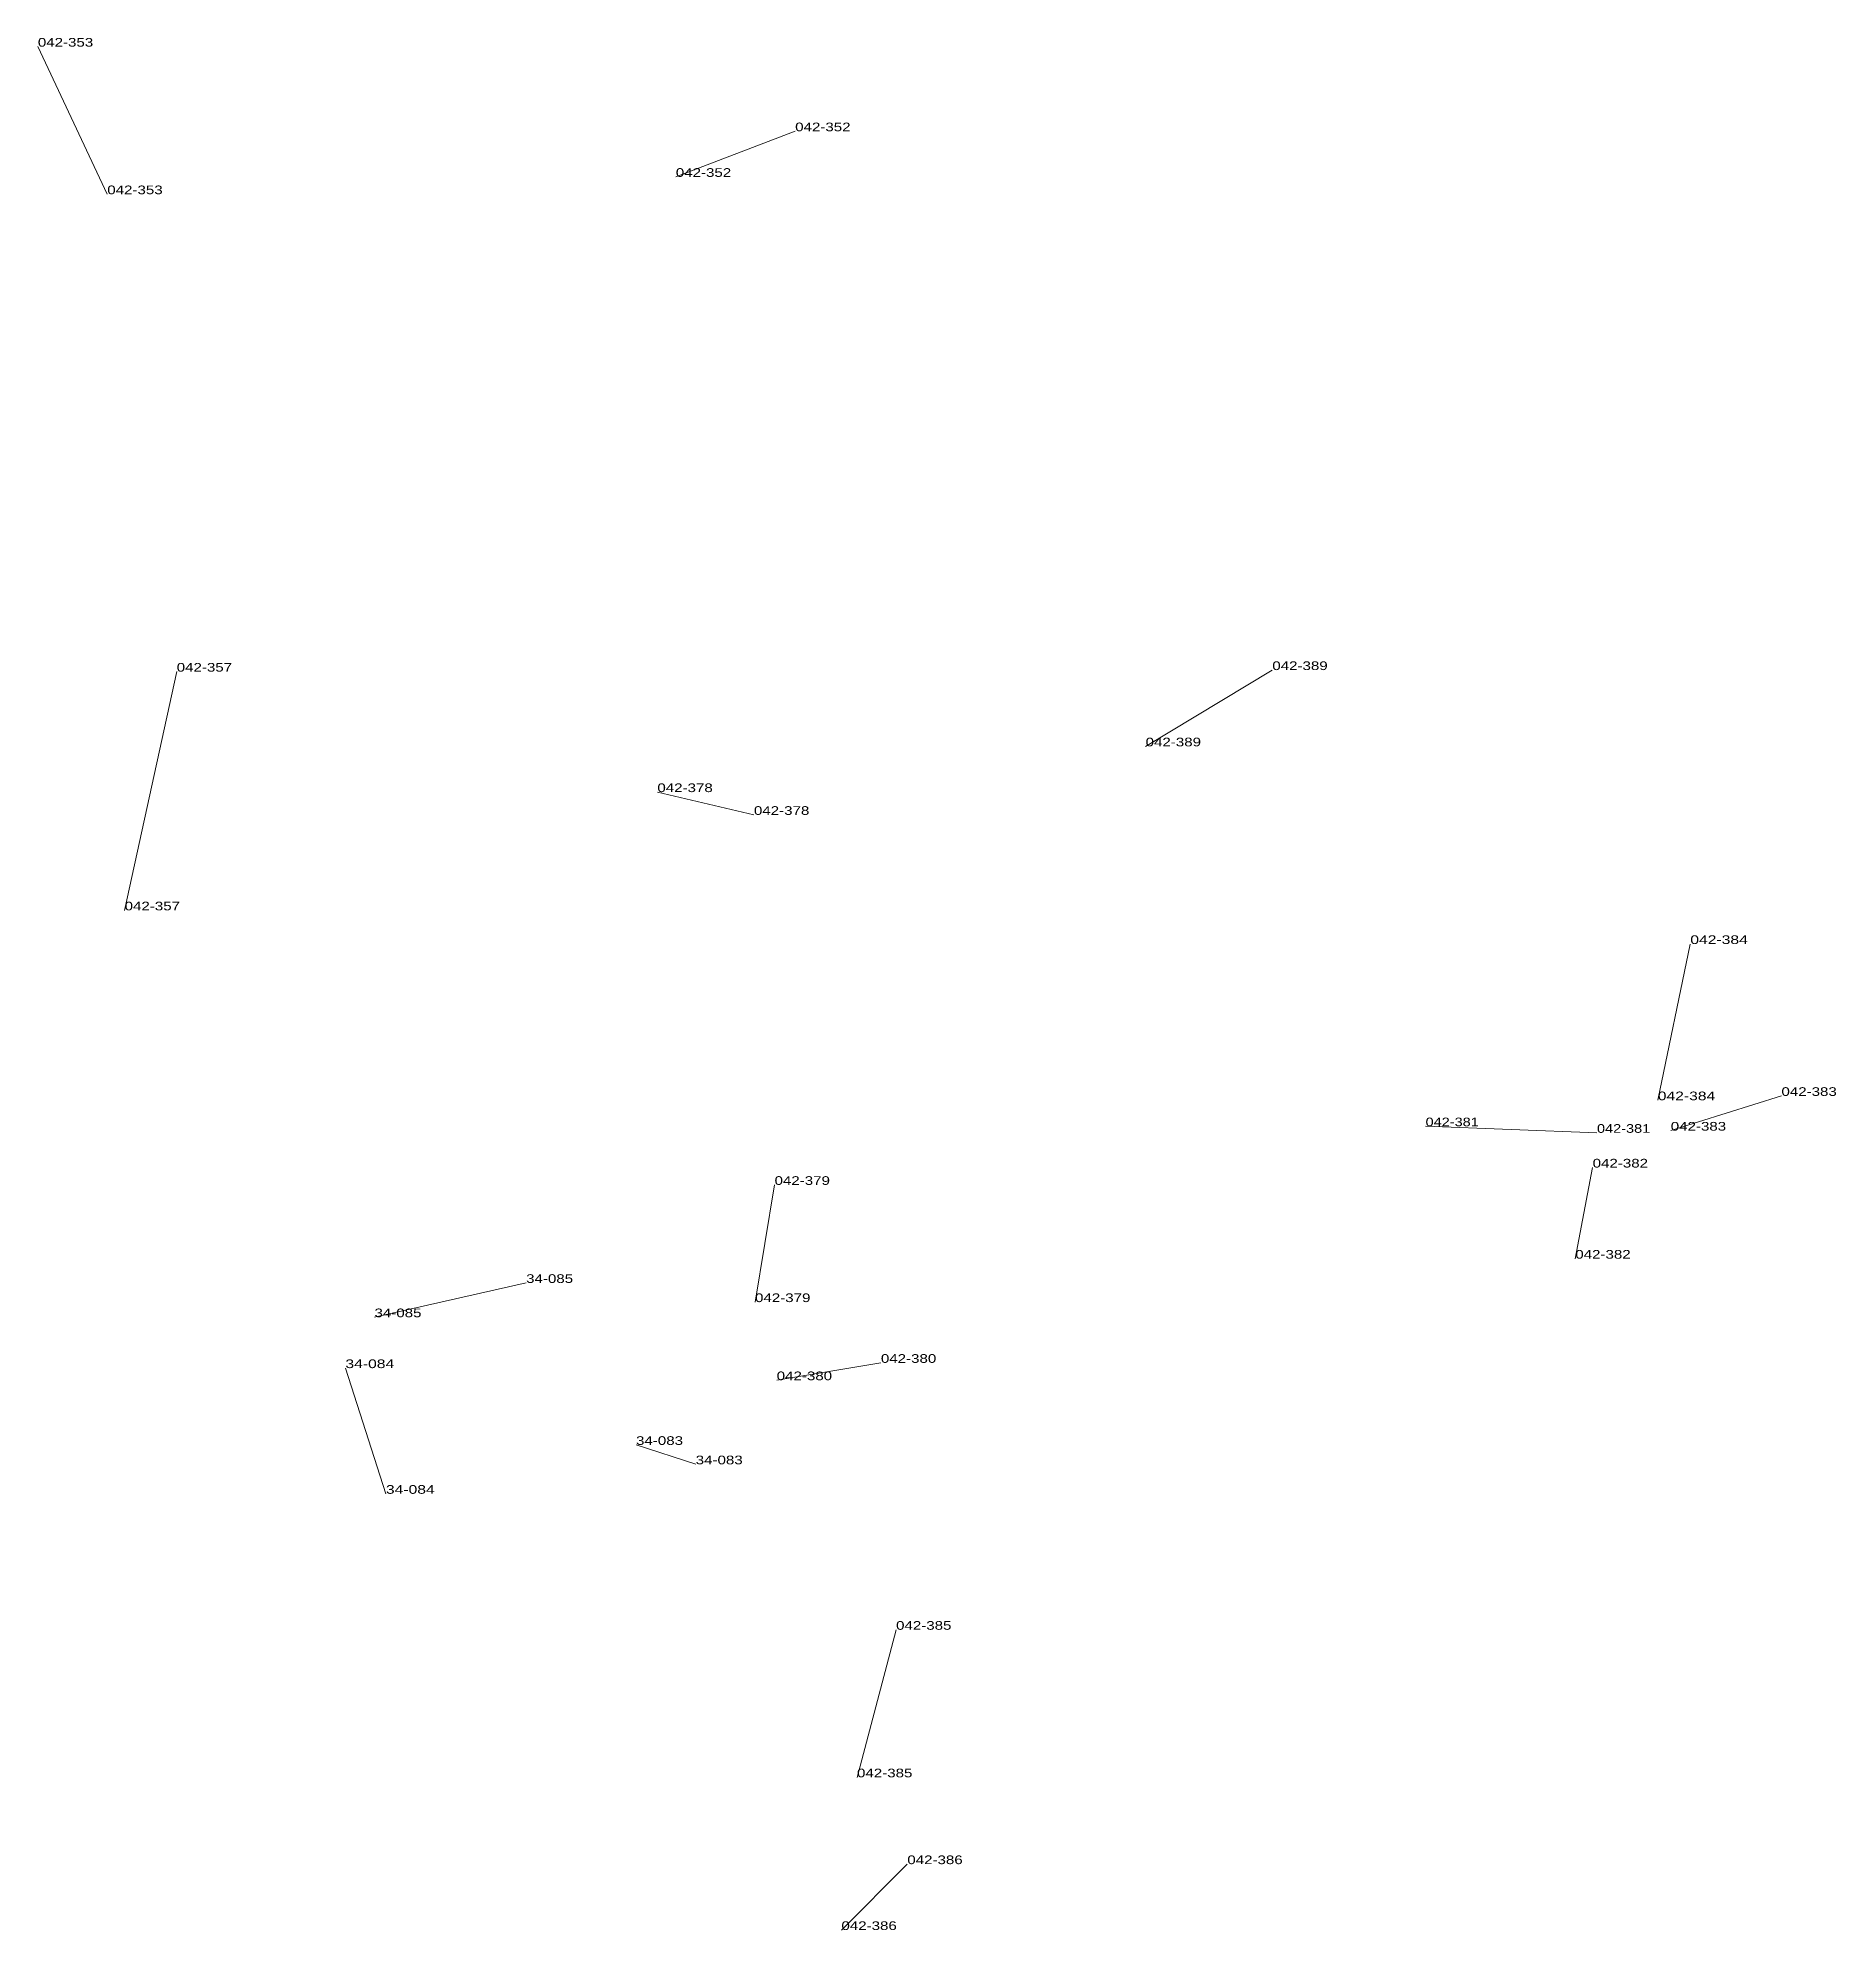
# Model space of a CAD drawing. Header units: metres. Extents: x 571156 to 607184, y 703608 to 727431.
# Drawn here: x 578149.6 to 578563.9, y 715945.7 to 716381.7 of the extents above; entities that cross this region are included whole.
import ezdxf

# ---------------------------------------------------------------- set-up
doc = ezdxf.new("R2010")
doc.units = ezdxf.units.M
doc.header["$LTSCALE"] = 0.8
doc.layers.add('60', color=7, linetype='Continuous', lineweight=13)
doc.layers.add('61', color=7, linetype='Continuous')

msp = doc.modelspace()

# ---------------------------------------------------------------- texts
at = {"layer": '60'}
for s, width, p in [('042-352', 1.3, (578296.59, 716349.69)), ('042-352', 1.3, (578296.59, 716349.69)), ('042-353', 1.3, (578165.59, 716345.69)), ('042-353', 1.3, (578165.59, 716345.69)), ('042-389', 1.3, (578404.84, 716218.48)), ('042-389', 1.3, (578404.84, 716218.48)), ('042-378', 1.3, (578314.59, 716202.69)), ('042-378', 1.3, (578314.59, 716202.69)), ('042-357', 1.3, (578169.59, 716180.69)), ('042-357', 1.3, (578169.59, 716180.69)), ('042-384', 1.35, (578530.34, 716172.94)), ('042-384', 1.35, (578530.34, 716172.94)), ('042-383', 1.3, (578551.34, 716137.94)), ('042-383', 1.3, (578551.34, 716137.94)), ('042-381', 1.25, (578469.34, 716130.94)), ('042-381', 1.25, (578469.34, 716130.94)), ('042-379', 1.3, (578319.34, 716117.44)), ('042-379', 1.3, (578319.34, 716117.44)), ('042-382', 1.3, (578503.84, 716100.44)), ('042-382', 1.3, (578503.84, 716100.44)), ('34-085', 1.3, (578262.1, 716094.85)), ('34-084', 1.35, (578220.46, 716075.23)), ('042-380', 1.3, (578343.84, 716076.44)), ('042-380', 1.3, (578343.84, 716076.44)), ('34-083', 1.3, (578287.42, 716057.53)), ('042-385', 1.3, (578347.34, 716014.94)), ('042-385', 1.3, (578347.34, 716014.94)), ('042-386', 1.3, (578349.93, 715960.94)), ('042-386', 1.3, (578349.93, 715960.94))]:
    msp.add_text(s, height=2, dxfattribs=dict(at, width=width)).set_placement(p)
at = {"layer": '61'}
for s, width, p in [('042-353', 1.3, (578149.59, 716379.69)), ('042-353', 1.3, (578149.59, 716379.69)), ('042-352', 1.3, (578324.09, 716360.19)), ('042-352', 1.3, (578324.09, 716360.19)), ('042-357', 1.3, (578181.59, 716235.69)), ('042-357', 1.3, (578181.59, 716235.69)), ('042-389', 1.3, (578434.03, 716236.06)), ('042-389', 1.3, (578434.03, 716236.06)), ('042-378', 1.3, (578292.34, 716207.94)), ('042-378', 1.3, (578292.34, 716207.94)), ('042-384', 1.35, (578522.84, 716136.94)), ('042-384', 1.35, (578522.84, 716136.94)), ('042-381', 1.25, (578508.84, 716129.44)), ('042-381', 1.25, (578508.84, 716129.44)), ('042-383', 1.3, (578525.84, 716129.94)), ('042-383', 1.3, (578525.84, 716129.94)), ('042-382', 1.3, (578507.84, 716121.44)), ('042-382', 1.3, (578507.84, 716121.44)), ('34-085', 1.3, (578227.16, 716086.95)), ('042-379', 1.3, (578314.84, 716090.44)), ('042-379', 1.3, (578314.84, 716090.44)), ('042-380', 1.3, (578319.84, 716072.44)), ('042-380', 1.3, (578319.84, 716072.44)), ('34-083', 1.3, (578301.17, 716053.06)), ('34-084', 1.35, (578229.79, 716046.27)), ('042-385', 1.3, (578338.34, 715980.94)), ('042-385', 1.3, (578338.34, 715980.94)), ('042-386', 1.3, (578334.75, 715945.76)), ('042-386', 1.3, (578334.75, 715945.76))]:
    msp.add_text(s, height=2, dxfattribs=dict(at, width=width)).set_placement(p)

# ---------------------------------------------------------------- linework, layer by layer
at = {"layer": '60'}
for p, q in [((578149.59, 716379.69), (578165.59, 716345.69)), ((578149.59, 716379.69), (578165.59, 716345.69)), ((578324.09, 716360.19), (578296.59, 716349.69)), ((578324.09, 716360.19), (578296.59, 716349.69)), ((578181.59, 716235.69), (578169.59, 716180.69)), ((578181.59, 716235.69), (578169.59, 716180.69)), ((578434.03, 716236.06), (578404.84, 716218.48)), ((578434.03, 716236.06), (578404.84, 716218.48)), ((578292.34, 716207.94), (578314.59, 716202.69)), ((578292.34, 716207.94), (578314.59, 716202.69)), ((578522.84, 716136.94), (578530.34, 716172.94)), ((578522.84, 716136.94), (578530.34, 716172.94)), ((578525.84, 716129.94), (578551.34, 716137.94)), ((578525.84, 716129.94), (578551.34, 716137.94)), ((578508.84, 716129.44), (578469.34, 716130.94)), ((578508.84, 716129.44), (578469.34, 716130.94)), ((578507.84, 716121.44), (578503.84, 716100.44)), ((578507.84, 716121.44), (578503.84, 716100.44)), ((578314.84, 716090.44), (578319.34, 716117.44)), ((578314.84, 716090.44), (578319.34, 716117.44)), ((578227.16, 716086.95), (578262.1, 716094.85)), ((578319.84, 716072.44), (578343.84, 716076.44)), ((578319.84, 716072.44), (578343.84, 716076.44)), ((578229.79, 716046.27), (578220.46, 716075.23)), ((578301.17, 716053.06), (578287.42, 716057.53)), ((578338.34, 715980.94), (578347.34, 716014.94)), ((578338.34, 715980.94), (578347.34, 716014.94)), ((578334.75, 715945.76), (578349.93, 715960.94)), ((578334.75, 715945.76), (578349.93, 715960.94))]:
    msp.add_line(p, q, dxfattribs=at)

msp.set_redraw_order([(e.dxf.handle, doc.entitydb.next_handle()) for e in msp.query("TEXT MTEXT ATTDEF DIMENSION ARC_DIMENSION")])  # texts and dimensions are drawn at this point

doc.saveas('drawing.dxf')
